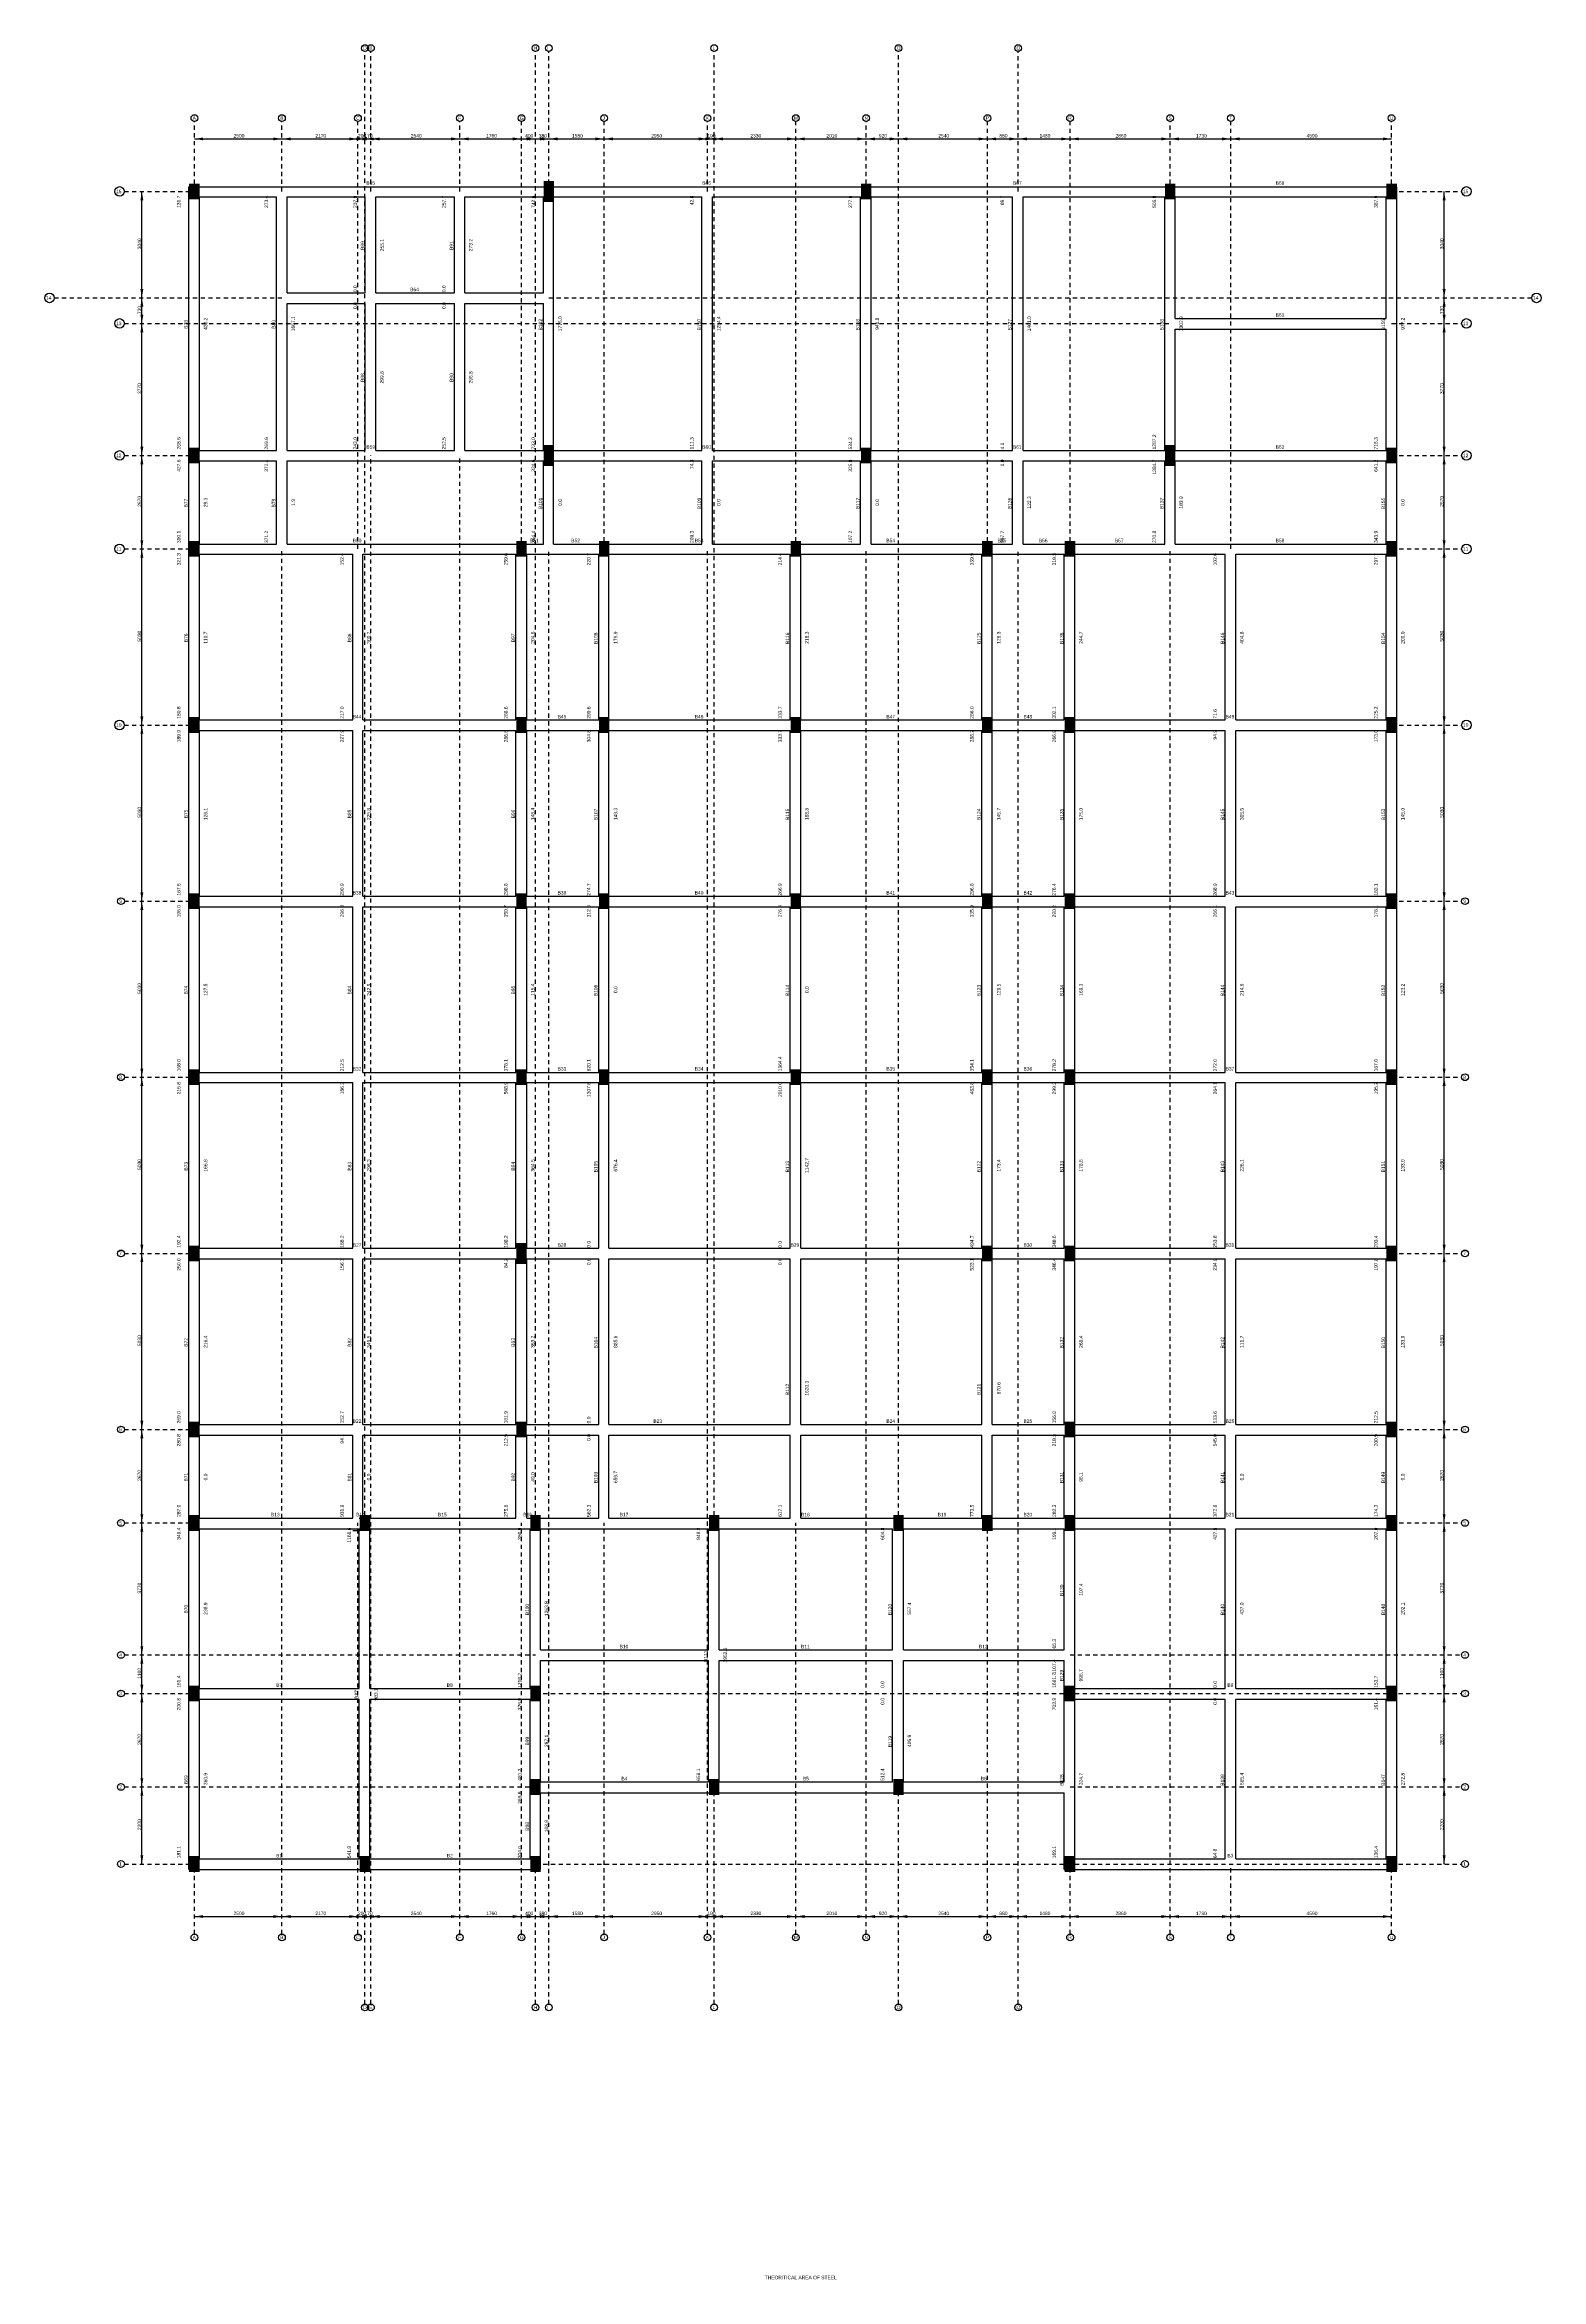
# Model space of a CAD drawing. Extents: x 27.1 to 69.8, y -4.3 to 59.6.
import ezdxf
from ezdxf.enums import TextEntityAlignment as Align

# ---------------------------------------------------------------- set-up
doc = ezdxf.new("R2010")
doc.units = 0
doc.linetypes.add('ACAD_ISO02W100', pattern=[15, 12, -3])
for name, color, linetype in [('Beam_Name', 3, 'CONTINUOUS'), ('CenterLine', 253, 'CONTINUOUS'), ('Columns', 6, 'CONTINUOUS'), ('Grid_Dimension', 7, 'CONTINUOUS'), ('GridName', 7, 'CONTINUOUS'), ('Layout', 2, 'CONTINUOUS'), ('Title', 1, 'CONTINUOUS'), ('XLeftTop_Steel', 4, 'CONTINUOUS'), ('XMidBottom_Steel', 4, 'CONTINUOUS'), ('XRightTop_Steel', 4, 'CONTINUOUS')]:
    doc.layers.add(name, color=color, linetype=linetype)
doc.styles.add('STRUDS_Arial', font='ARIAL.TTF', dxfattribs={"height": 0.04})
doc.styles.add('stylebar', font='ARIAL.TTF', dxfattribs={"height": 0.04})

msp = doc.modelspace()

# ---------------------------------------------------------------- linework, layer by layer
at = {"layer": 'CenterLine', "linetype": 'ACAD_ISO02W100', "ltscale": 0.01}
for p, q in [((36.248, 17.35), (36.248, 59.38)), ((36.418, 55.38), (36.418, 59.38)), ((41.118, 17.35), (41.118, 59.38)), ((41.498, 55.38), (41.498, 59.38)), ((46.218, 17.35), (46.218, 59.38)), ((51.478, 17.35), (51.478, 59.38)), ((54.898, 55.38), (54.898, 59.38)), ((31.378, 55.38), (31.378, 57.38)), ((33.878, 55.38), (33.878, 57.38)), ((36.048, 45.17), (36.048, 57.38)), ((38.958, 55.38), (38.958, 57.38)), ((40.718, 45.17), (40.718, 57.38)), ((43.078, 45.17), (43.078, 57.38)), ((46.028, 55.38), (46.028, 57.38)), ((48.548, 45.17), (48.548, 57.38)), ((50.558, 55.38), (50.558, 57.38)), ((54.018, 45.17), (54.018, 57.38)), ((56.378, 45.17), (56.378, 57.38)), ((59.238, 55.38), (59.238, 57.38)), ((60.968, 45.17), (60.968, 57.38)), ((65.558, 55.38), (65.558, 57.38)), ((29.378, 55.38), (31.378, 55.38)), ((65.558, 55.38), (67.558, 55.38)), ((27.378, 52.34), (33.878, 52.34)), ((41.498, 52.34), (69.558, 52.34)), ((29.378, 51.61), (59.238, 51.61)), ((65.558, 51.61), (67.558, 51.61)), ((29.378, 47.84), (31.378, 47.84)), ((36.418, 3.61), (36.418, 47.84)), ((38.958, 5.61), (38.958, 47.84)), ((65.558, 47.84), (67.558, 47.84)), ((29.378, 45.17), (31.378, 45.17)), ((33.878, 5.61), (33.878, 45.17)), ((41.498, 3.61), (41.498, 45.17)), ((46.028, 5.61), (46.028, 45.17)), ((50.558, 5.61), (50.558, 45.17)), ((54.898, 3.61), (54.898, 45.17)), ((59.238, 5.61), (59.238, 45.17)), ((65.558, 45.17), (67.558, 45.17)), ((29.378, 40.14), (31.378, 40.14)), ((65.558, 40.14), (67.558, 40.14)), ((29.378, 35.11), (31.378, 35.11)), ((65.558, 35.11), (67.558, 35.11)), ((29.378, 30.08), (31.378, 30.08)), ((65.558, 30.08), (67.558, 30.08)), ((29.378, 25.05), (31.378, 25.05)), ((65.558, 25.05), (67.558, 25.05)), ((29.378, 20.02), (31.378, 20.02)), ((65.558, 20.02), (67.558, 20.02)), ((29.378, 17.35), (31.378, 17.35)), ((36.048, 5.61), (36.048, 17.35)), ((40.718, 5.61), (40.718, 17.35)), ((43.078, 5.61), (43.078, 17.35)), ((48.548, 5.61), (48.548, 17.35)), ((54.018, 5.61), (54.018, 17.35)), ((65.558, 17.35), (67.558, 17.35)), ((29.378, 13.58), (41.118, 13.58)), ((56.378, 13.58), (67.558, 13.58)), ((29.378, 12.48), (31.378, 12.48)), ((41.118, 12.48), (67.558, 12.48)), ((29.378, 9.81), (41.118, 9.81)), ((46.218, 3.61), (46.218, 9.81)), ((51.478, 3.61), (51.478, 9.81)), ((56.378, 9.81), (67.558, 9.81)), ((29.378, 7.61), (31.378, 7.61)), ((31.378, 5.61), (31.378, 7.61)), ((36.248, 3.61), (36.248, 7.61)), ((41.118, 7.61), (67.558, 7.61)), ((41.118, 3.61), (41.118, 7.61)), ((56.378, 5.61), (56.378, 7.61)), ((60.968, 5.61), (60.968, 7.61)), ((65.558, 5.61), (65.558, 7.61))]:
    msp.add_line(p, q, dxfattribs=at)
at = {"layer": 'Columns'}
for points in [[(31.228, 55.155), (31.228, 55.605), (31.528, 55.155), (31.528, 55.605)], [(41.348, 55.08), (41.348, 55.68), (41.648, 55.08), (41.648, 55.68)], [(50.408, 55.155), (50.408, 55.605), (50.708, 55.155), (50.708, 55.605)], [(59.088, 55.155), (59.088, 55.605), (59.388, 55.155), (59.388, 55.605)], [(65.408, 55.155), (65.408, 55.605), (65.708, 55.155), (65.708, 55.605)], [(31.228, 47.615), (31.228, 48.065), (31.528, 47.615), (31.528, 48.065)], [(41.348, 47.54), (41.348, 48.14), (41.648, 47.54), (41.648, 48.14)], [(50.408, 47.615), (50.408, 48.065), (50.708, 47.615), (50.708, 48.065)], [(59.088, 47.54), (59.088, 48.14), (59.388, 47.54), (59.388, 48.14)], [(65.408, 47.615), (65.408, 48.065), (65.708, 47.615), (65.708, 48.065)], [(31.228, 44.945), (31.228, 45.395), (31.528, 44.945), (31.528, 45.395)], [(40.568, 44.945), (40.568, 45.395), (40.868, 44.945), (40.868, 45.395)], [(42.928, 44.945), (42.928, 45.395), (43.228, 44.945), (43.228, 45.395)], [(48.398, 44.945), (48.398, 45.395), (48.698, 44.945), (48.698, 45.395)], [(53.868, 44.945), (53.868, 45.395), (54.168, 44.945), (54.168, 45.395)], [(56.228, 44.945), (56.228, 45.395), (56.528, 44.945), (56.528, 45.395)], [(65.408, 44.945), (65.408, 45.395), (65.708, 44.945), (65.708, 45.395)], [(31.228, 39.915), (31.228, 40.365), (31.528, 39.915), (31.528, 40.365)], [(40.568, 39.915), (40.568, 40.365), (40.868, 39.915), (40.868, 40.365)], [(42.928, 39.915), (42.928, 40.365), (43.228, 39.915), (43.228, 40.365)], [(48.398, 39.915), (48.398, 40.365), (48.698, 39.915), (48.698, 40.365)], [(53.868, 39.915), (53.868, 40.365), (54.168, 39.915), (54.168, 40.365)], [(56.228, 39.915), (56.228, 40.365), (56.528, 39.915), (56.528, 40.365)], [(65.408, 39.915), (65.408, 40.365), (65.708, 39.915), (65.708, 40.365)], [(31.228, 34.885), (31.228, 35.335), (31.528, 34.885), (31.528, 35.335)], [(40.568, 34.885), (40.568, 35.335), (40.868, 34.885), (40.868, 35.335)], [(42.928, 34.885), (42.928, 35.335), (43.228, 34.885), (43.228, 35.335)], [(48.398, 34.885), (48.398, 35.335), (48.698, 34.885), (48.698, 35.335)], [(53.868, 34.885), (53.868, 35.335), (54.168, 34.885), (54.168, 35.335)], [(56.228, 34.885), (56.228, 35.335), (56.528, 34.885), (56.528, 35.335)], [(65.408, 34.885), (65.408, 35.335), (65.708, 34.885), (65.708, 35.335)], [(31.228, 29.855), (31.228, 30.305), (31.528, 29.855), (31.528, 30.305)], [(40.568, 29.855), (40.568, 30.305), (40.868, 29.855), (40.868, 30.305)], [(42.928, 29.855), (42.928, 30.305), (43.228, 29.855), (43.228, 30.305)], [(48.398, 29.855), (48.398, 30.305), (48.698, 29.855), (48.698, 30.305)], [(53.868, 29.855), (53.868, 30.305), (54.168, 29.855), (54.168, 30.305)], [(56.228, 29.855), (56.228, 30.305), (56.528, 29.855), (56.528, 30.305)], [(65.408, 29.855), (65.408, 30.305), (65.708, 29.855), (65.708, 30.305)], [(31.228, 24.825), (31.228, 25.275), (31.528, 24.825), (31.528, 25.275)], [(40.568, 24.75), (40.568, 25.35), (40.868, 24.75), (40.868, 25.35)], [(53.868, 24.825), (53.868, 25.275), (54.168, 24.825), (54.168, 25.275)], [(56.228, 24.825), (56.228, 25.275), (56.528, 24.825), (56.528, 25.275)], [(65.408, 24.825), (65.408, 25.275), (65.708, 24.825), (65.708, 25.275)], [(31.228, 19.795), (31.228, 20.245), (31.528, 19.795), (31.528, 20.245)], [(40.568, 19.795), (40.568, 20.245), (40.868, 19.795), (40.868, 20.245)], [(56.228, 19.795), (56.228, 20.245), (56.528, 19.795), (56.528, 20.245)], [(65.408, 19.795), (65.408, 20.245), (65.708, 19.795), (65.708, 20.245)], [(31.228, 17.125), (31.228, 17.575), (31.528, 17.125), (31.528, 17.575)], [(36.098, 17.125), (36.098, 17.575), (36.398, 17.125), (36.398, 17.575)], [(40.968, 17.125), (40.968, 17.575), (41.268, 17.125), (41.268, 17.575)], [(46.068, 17.125), (46.068, 17.575), (46.368, 17.125), (46.368, 17.575)], [(51.328, 17.125), (51.328, 17.575), (51.628, 17.125), (51.628, 17.575)], [(53.868, 17.125), (53.868, 17.575), (54.168, 17.125), (54.168, 17.575)], [(56.228, 17.125), (56.228, 17.575), (56.528, 17.125), (56.528, 17.575)], [(65.408, 17.125), (65.408, 17.575), (65.708, 17.125), (65.708, 17.575)], [(31.228, 12.255), (31.228, 12.705), (31.528, 12.255), (31.528, 12.705)], [(40.968, 12.255), (40.968, 12.705), (41.268, 12.255), (41.268, 12.705)], [(56.228, 12.255), (56.228, 12.705), (56.528, 12.255), (56.528, 12.705)], [(65.408, 12.255), (65.408, 12.705), (65.708, 12.255), (65.708, 12.705)], [(40.968, 9.585), (40.968, 10.035), (41.268, 9.585), (41.268, 10.035)], [(46.068, 9.585), (46.068, 10.035), (46.368, 9.585), (46.368, 10.035)], [(51.328, 9.585), (51.328, 10.035), (51.628, 9.585), (51.628, 10.035)], [(31.228, 7.385), (31.228, 7.835), (31.528, 7.385), (31.528, 7.835)], [(36.098, 7.385), (36.098, 7.835), (36.398, 7.385), (36.398, 7.835)], [(40.968, 7.385), (40.968, 7.835), (41.268, 7.385), (41.268, 7.835)], [(56.228, 7.385), (56.228, 7.835), (56.528, 7.385), (56.528, 7.835)], [(65.408, 7.385), (65.408, 7.835), (65.708, 7.385), (65.708, 7.835)]]:
    msp.add_solid(points, dxfattribs=at)
at = {"layer": 'Grid_Dimension'}
for p, q in [((31.378, 56.88), (33.878, 56.88)), ((33.878, 56.88), (36.048, 56.88)), ((36.048, 56.88), (36.248, 56.88)), ((36.248, 56.88), (36.418, 56.88)), ((36.418, 56.88), (38.958, 56.88)), ((38.958, 56.88), (40.718, 56.88)), ((40.718, 56.88), (41.118, 56.88)), ((41.118, 56.88), (41.498, 56.88)), ((41.498, 56.88), (43.078, 56.88)), ((43.078, 56.88), (46.028, 56.88)), ((46.028, 56.88), (46.218, 56.88)), ((46.218, 56.88), (48.548, 56.88)), ((48.548, 56.88), (50.558, 56.88)), ((50.558, 56.88), (51.478, 56.88)), ((51.478, 56.88), (54.018, 56.88)), ((54.018, 56.88), (54.898, 56.88)), ((54.898, 56.88), (56.378, 56.88)), ((56.378, 56.88), (59.238, 56.88)), ((59.238, 56.88), (60.968, 56.88)), ((60.968, 56.88), (65.558, 56.88)), ((29.878, 52.34), (29.878, 55.38)), ((67.058, 52.34), (67.058, 55.38)), ((29.878, 51.61), (29.878, 52.34)), ((67.058, 51.61), (67.058, 52.34)), ((29.878, 47.84), (29.878, 51.61)), ((67.058, 47.84), (67.058, 51.61)), ((29.878, 45.17), (29.878, 47.84)), ((67.058, 45.17), (67.058, 47.84)), ((29.878, 40.14), (29.878, 45.17)), ((67.058, 40.14), (67.058, 45.17)), ((29.878, 35.11), (29.878, 40.14)), ((67.058, 35.11), (67.058, 40.14)), ((29.878, 30.08), (29.878, 35.11)), ((67.058, 30.08), (67.058, 35.11)), ((29.878, 25.05), (29.878, 30.08)), ((67.058, 25.05), (67.058, 30.08)), ((29.878, 20.02), (29.878, 25.05)), ((67.058, 20.02), (67.058, 25.05)), ((29.878, 17.35), (29.878, 20.02)), ((67.058, 17.35), (67.058, 20.02)), ((29.878, 13.58), (29.878, 17.35)), ((67.058, 13.58), (67.058, 17.35)), ((29.878, 12.48), (29.878, 13.58)), ((67.058, 12.48), (67.058, 13.58)), ((29.878, 9.81), (29.878, 12.48)), ((67.058, 9.81), (67.058, 12.48)), ((29.878, 7.61), (29.878, 9.81)), ((67.058, 7.61), (67.058, 9.81)), ((31.378, 6.11), (33.878, 6.11)), ((33.878, 6.11), (36.048, 6.11)), ((36.048, 6.11), (36.248, 6.11)), ((36.248, 6.11), (36.418, 6.11)), ((36.418, 6.11), (38.958, 6.11)), ((38.958, 6.11), (40.718, 6.11)), ((40.718, 6.11), (41.118, 6.11)), ((41.118, 6.11), (41.498, 6.11)), ((41.498, 6.11), (43.078, 6.11)), ((43.078, 6.11), (46.028, 6.11)), ((46.028, 6.11), (46.218, 6.11)), ((46.218, 6.11), (48.548, 6.11)), ((48.548, 6.11), (50.558, 6.11)), ((50.558, 6.11), (51.478, 6.11)), ((51.478, 6.11), (54.018, 6.11)), ((54.018, 6.11), (54.898, 6.11)), ((54.898, 6.11), (56.378, 6.11)), ((56.378, 6.11), (59.238, 6.11)), ((59.238, 6.11), (60.968, 6.11)), ((60.968, 6.11), (65.558, 6.11))]:
    msp.add_line(p, q, dxfattribs=at)
for points in [[(31.378, 56.88), (31.628, 56.9216), (31.378, 56.88), (31.628, 56.8384)], [(33.878, 56.88), (33.628, 56.9216), (33.878, 56.88), (33.628, 56.8384)], [(33.878, 56.88), (34.128, 56.9216), (33.878, 56.88), (34.128, 56.8384)], [(36.048, 56.88), (35.798, 56.9216), (36.048, 56.88), (35.798, 56.8384)], [(36.248, 56.88), (35.998, 56.9216), (36.248, 56.88), (35.998, 56.8384)], [(36.048, 56.88), (36.298, 56.9216), (36.048, 56.88), (36.298, 56.8384)], [(36.418, 56.88), (36.168, 56.9216), (36.418, 56.88), (36.168, 56.8384)], [(36.248, 56.88), (36.498, 56.9216), (36.248, 56.88), (36.498, 56.8384)], [(36.418, 56.88), (36.668, 56.9216), (36.418, 56.88), (36.668, 56.8384)], [(38.958, 56.88), (38.708, 56.9216), (38.958, 56.88), (38.708, 56.8384)], [(38.958, 56.88), (39.208, 56.9216), (38.958, 56.88), (39.208, 56.8384)], [(40.718, 56.88), (40.468, 56.9216), (40.718, 56.88), (40.468, 56.8384)], [(40.718, 56.88), (40.968, 56.9216), (40.718, 56.88), (40.968, 56.8384)], [(41.118, 56.88), (40.868, 56.9216), (41.118, 56.88), (40.868, 56.8384)], [(41.118, 56.88), (41.368, 56.9216), (41.118, 56.88), (41.368, 56.8384)], [(41.498, 56.88), (41.248, 56.9216), (41.498, 56.88), (41.248, 56.8384)], [(41.498, 56.88), (41.748, 56.9216), (41.498, 56.88), (41.748, 56.8384)], [(43.078, 56.88), (42.828, 56.9216), (43.078, 56.88), (42.828, 56.8384)], [(43.078, 56.88), (43.328, 56.9216), (43.078, 56.88), (43.328, 56.8384)], [(46.028, 56.88), (45.778, 56.9216), (46.028, 56.88), (45.778, 56.8384)], [(46.218, 56.88), (45.968, 56.9216), (46.218, 56.88), (45.968, 56.8384)], [(46.028, 56.88), (46.278, 56.9216), (46.028, 56.88), (46.278, 56.8384)], [(46.218, 56.88), (46.468, 56.9216), (46.218, 56.88), (46.468, 56.8384)], [(48.548, 56.88), (48.298, 56.9216), (48.548, 56.88), (48.298, 56.8384)], [(48.548, 56.88), (48.798, 56.9216), (48.548, 56.88), (48.798, 56.8384)], [(50.558, 56.88), (50.308, 56.9216), (50.558, 56.88), (50.308, 56.8384)], [(50.558, 56.88), (50.808, 56.9216), (50.558, 56.88), (50.808, 56.8384)], [(51.478, 56.88), (51.228, 56.9216), (51.478, 56.88), (51.228, 56.8384)], [(51.478, 56.88), (51.728, 56.9216), (51.478, 56.88), (51.728, 56.8384)], [(54.018, 56.88), (53.768, 56.9216), (54.018, 56.88), (53.768, 56.8384)], [(54.018, 56.88), (54.268, 56.9216), (54.018, 56.88), (54.268, 56.8384)], [(54.898, 56.88), (54.648, 56.9216), (54.898, 56.88), (54.648, 56.8384)], [(54.898, 56.88), (55.148, 56.9216), (54.898, 56.88), (55.148, 56.8384)], [(56.378, 56.88), (56.128, 56.9216), (56.378, 56.88), (56.128, 56.8384)], [(56.378, 56.88), (56.628, 56.9216), (56.378, 56.88), (56.628, 56.8384)], [(59.238, 56.88), (58.988, 56.9216), (59.238, 56.88), (58.988, 56.8384)], [(59.238, 56.88), (59.488, 56.9216), (59.238, 56.88), (59.488, 56.8384)], [(60.968, 56.88), (60.718, 56.9216), (60.968, 56.88), (60.718, 56.8384)], [(60.968, 56.88), (61.218, 56.9216), (60.968, 56.88), (61.218, 56.8384)], [(65.558, 56.88), (65.308, 56.9216), (65.558, 56.88), (65.308, 56.8384)], [(29.878, 55.38), (29.8364, 55.13), (29.878, 55.38), (29.9196, 55.13)], [(67.058, 55.38), (67.0164, 55.13), (67.058, 55.38), (67.0996, 55.13)], [(29.878, 52.34), (29.8364, 52.59), (29.878, 52.34), (29.9196, 52.59)], [(29.878, 52.34), (29.8364, 52.09), (29.878, 52.34), (29.9196, 52.09)], [(67.058, 52.34), (67.0164, 52.59), (67.058, 52.34), (67.0996, 52.59)], [(67.058, 52.34), (67.0164, 52.09), (67.058, 52.34), (67.0996, 52.09)], [(29.878, 51.61), (29.8364, 51.86), (29.878, 51.61), (29.9196, 51.86)], [(67.058, 51.61), (67.0164, 51.86), (67.058, 51.61), (67.0996, 51.86)], [(29.878, 51.61), (29.8364, 51.36), (29.878, 51.61), (29.9196, 51.36)], [(67.058, 51.61), (67.0164, 51.36), (67.058, 51.61), (67.0996, 51.36)], [(29.878, 47.84), (29.8364, 48.09), (29.878, 47.84), (29.9196, 48.09)], [(67.058, 47.84), (67.0164, 48.09), (67.058, 47.84), (67.0996, 48.09)], [(29.878, 47.84), (29.8364, 47.59), (29.878, 47.84), (29.9196, 47.59)], [(67.058, 47.84), (67.0164, 47.59), (67.058, 47.84), (67.0996, 47.59)], [(29.878, 45.17), (29.8364, 45.42), (29.878, 45.17), (29.9196, 45.42)], [(67.058, 45.17), (67.0164, 45.42), (67.058, 45.17), (67.0996, 45.42)], [(29.878, 45.17), (29.8364, 44.92), (29.878, 45.17), (29.9196, 44.92)], [(67.058, 45.17), (67.0164, 44.92), (67.058, 45.17), (67.0996, 44.92)], [(29.878, 40.14), (29.8364, 40.39), (29.878, 40.14), (29.9196, 40.39)], [(67.058, 40.14), (67.0164, 40.39), (67.058, 40.14), (67.0996, 40.39)], [(29.878, 40.14), (29.8364, 39.89), (29.878, 40.14), (29.9196, 39.89)], [(67.058, 40.14), (67.0164, 39.89), (67.058, 40.14), (67.0996, 39.89)], [(29.878, 35.11), (29.8364, 35.36), (29.878, 35.11), (29.9196, 35.36)], [(29.878, 35.11), (29.8364, 34.86), (29.878, 35.11), (29.9196, 34.86)], [(67.058, 35.11), (67.0164, 35.36), (67.058, 35.11), (67.0996, 35.36)], [(67.058, 35.11), (67.0164, 34.86), (67.058, 35.11), (67.0996, 34.86)], [(29.878, 30.08), (29.8364, 30.33), (29.878, 30.08), (29.9196, 30.33)], [(29.878, 30.08), (29.8364, 29.83), (29.878, 30.08), (29.9196, 29.83)], [(67.058, 30.08), (67.0164, 30.33), (67.058, 30.08), (67.0996, 30.33)], [(67.058, 30.08), (67.0164, 29.83), (67.058, 30.08), (67.0996, 29.83)], [(29.878, 25.05), (29.8364, 25.3), (29.878, 25.05), (29.9196, 25.3)], [(29.878, 25.05), (29.8364, 24.8), (29.878, 25.05), (29.9196, 24.8)], [(67.058, 25.05), (67.0164, 25.3), (67.058, 25.05), (67.0996, 25.3)], [(67.058, 25.05), (67.0164, 24.8), (67.058, 25.05), (67.0996, 24.8)], [(29.878, 20.02), (29.8364, 20.27), (29.878, 20.02), (29.9196, 20.27)], [(29.878, 20.02), (29.8364, 19.77), (29.878, 20.02), (29.9196, 19.77)], [(67.058, 20.02), (67.0164, 20.27), (67.058, 20.02), (67.0996, 20.27)], [(67.058, 20.02), (67.0164, 19.77), (67.058, 20.02), (67.0996, 19.77)], [(29.878, 17.35), (29.8364, 17.6), (29.878, 17.35), (29.9196, 17.6)], [(29.878, 17.35), (29.8364, 17.1), (29.878, 17.35), (29.9196, 17.1)], [(67.058, 17.35), (67.0164, 17.6), (67.058, 17.35), (67.0996, 17.6)], [(67.058, 17.35), (67.0164, 17.1), (67.058, 17.35), (67.0996, 17.1)], [(29.878, 13.58), (29.8364, 13.83), (29.878, 13.58), (29.9196, 13.83)], [(29.878, 13.58), (29.8364, 13.33), (29.878, 13.58), (29.9196, 13.33)], [(67.058, 13.58), (67.0164, 13.83), (67.058, 13.58), (67.0996, 13.83)], [(67.058, 13.58), (67.0164, 13.33), (67.058, 13.58), (67.0996, 13.33)], [(29.878, 12.48), (29.8364, 12.73), (29.878, 12.48), (29.9196, 12.73)], [(29.878, 12.48), (29.8364, 12.23), (29.878, 12.48), (29.9196, 12.23)], [(67.058, 12.48), (67.0164, 12.73), (67.058, 12.48), (67.0996, 12.73)], [(67.058, 12.48), (67.0164, 12.23), (67.058, 12.48), (67.0996, 12.23)], [(29.878, 9.81), (29.8364, 10.06), (29.878, 9.81), (29.9196, 10.06)], [(29.878, 9.81), (29.8364, 9.56), (29.878, 9.81), (29.9196, 9.56)], [(67.058, 9.81), (67.0164, 10.06), (67.058, 9.81), (67.0996, 10.06)], [(67.058, 9.81), (67.0164, 9.56), (67.058, 9.81), (67.0996, 9.56)], [(29.878, 7.61), (29.8364, 7.86), (29.878, 7.61), (29.9196, 7.86)], [(67.058, 7.61), (67.0164, 7.86), (67.058, 7.61), (67.0996, 7.86)], [(31.378, 6.11), (31.628, 6.1516), (31.378, 6.11), (31.628, 6.0684)], [(33.878, 6.11), (33.628, 6.1516), (33.878, 6.11), (33.628, 6.0684)], [(33.878, 6.11), (34.128, 6.1516), (33.878, 6.11), (34.128, 6.0684)], [(36.048, 6.11), (35.798, 6.1516), (36.048, 6.11), (35.798, 6.0684)], [(36.248, 6.11), (35.998, 6.1516), (36.248, 6.11), (35.998, 6.0684)], [(36.048, 6.11), (36.298, 6.1516), (36.048, 6.11), (36.298, 6.0684)], [(36.418, 6.11), (36.168, 6.1516), (36.418, 6.11), (36.168, 6.0684)], [(36.248, 6.11), (36.498, 6.1516), (36.248, 6.11), (36.498, 6.0684)], [(36.418, 6.11), (36.668, 6.1516), (36.418, 6.11), (36.668, 6.0684)], [(38.958, 6.11), (38.708, 6.1516), (38.958, 6.11), (38.708, 6.0684)], [(38.958, 6.11), (39.208, 6.1516), (38.958, 6.11), (39.208, 6.0684)], [(40.718, 6.11), (40.468, 6.1516), (40.718, 6.11), (40.468, 6.0684)], [(40.718, 6.11), (40.968, 6.1516), (40.718, 6.11), (40.968, 6.0684)], [(41.118, 6.11), (40.868, 6.1516), (41.118, 6.11), (40.868, 6.0684)], [(41.118, 6.11), (41.368, 6.1516), (41.118, 6.11), (41.368, 6.0684)], [(41.498, 6.11), (41.248, 6.1516), (41.498, 6.11), (41.248, 6.0684)], [(41.498, 6.11), (41.748, 6.1516), (41.498, 6.11), (41.748, 6.0684)], [(43.078, 6.11), (42.828, 6.1516), (43.078, 6.11), (42.828, 6.0684)], [(43.078, 6.11), (43.328, 6.1516), (43.078, 6.11), (43.328, 6.0684)], [(46.028, 6.11), (45.778, 6.1516), (46.028, 6.11), (45.778, 6.0684)], [(46.218, 6.11), (45.968, 6.1516), (46.218, 6.11), (45.968, 6.0684)], [(46.028, 6.11), (46.278, 6.1516), (46.028, 6.11), (46.278, 6.0684)], [(46.218, 6.11), (46.468, 6.1516), (46.218, 6.11), (46.468, 6.0684)], [(48.548, 6.11), (48.298, 6.1516), (48.548, 6.11), (48.298, 6.0684)], [(48.548, 6.11), (48.798, 6.1516), (48.548, 6.11), (48.798, 6.0684)], [(50.558, 6.11), (50.308, 6.1516), (50.558, 6.11), (50.308, 6.0684)], [(50.558, 6.11), (50.808, 6.1516), (50.558, 6.11), (50.808, 6.0684)], [(51.478, 6.11), (51.228, 6.1516), (51.478, 6.11), (51.228, 6.0684)], [(51.478, 6.11), (51.728, 6.1516), (51.478, 6.11), (51.728, 6.0684)], [(54.018, 6.11), (53.768, 6.1516), (54.018, 6.11), (53.768, 6.0684)], [(54.018, 6.11), (54.268, 6.1516), (54.018, 6.11), (54.268, 6.0684)], [(54.898, 6.11), (54.648, 6.1516), (54.898, 6.11), (54.648, 6.0684)], [(54.898, 6.11), (55.148, 6.1516), (54.898, 6.11), (55.148, 6.0684)], [(56.378, 6.11), (56.128, 6.1516), (56.378, 6.11), (56.128, 6.0684)], [(56.378, 6.11), (56.628, 6.1516), (56.378, 6.11), (56.628, 6.0684)], [(59.238, 6.11), (58.988, 6.1516), (59.238, 6.11), (58.988, 6.0684)], [(59.238, 6.11), (59.488, 6.1516), (59.238, 6.11), (59.488, 6.0684)], [(60.968, 6.11), (60.718, 6.1516), (60.968, 6.11), (60.718, 6.0684)], [(60.968, 6.11), (61.218, 6.1516), (60.968, 6.11), (61.218, 6.0684)], [(65.558, 6.11), (65.308, 6.1516), (65.558, 6.11), (65.308, 6.0684)]]:
    msp.add_solid(points, dxfattribs=at)
at = {"layer": 'GridName'}
for centre, radius in [((36.248, 59.4757), 0.0957), ((36.418, 59.4757), 0.0957), ((41.118, 59.4757), 0.0957), ((41.498, 59.4757), 0.0957), ((46.218, 59.4757), 0.0957), ((51.478, 59.4757), 0.0957), ((54.898, 59.4757), 0.0957), ((31.378, 57.4757), 0.0957), ((33.878, 57.4757), 0.0957), ((36.048, 57.4757), 0.0957), ((38.958, 57.4757), 0.0957), ((40.718, 57.4757), 0.0957), ((43.078, 57.4757), 0.0957), ((46.028, 57.4757), 0.0957), ((48.548, 57.4757), 0.0957), ((50.558, 57.4757), 0.0957), ((54.018, 57.4757), 0.0957), ((56.378, 57.4757), 0.0957), ((59.238, 57.4757), 0.0957), ((60.968, 57.4757), 0.0957), ((65.558, 57.4757), 0.0957), ((29.2412, 55.38), 0.1368), ((67.6948, 55.38), 0.1368), ((27.2412, 52.34), 0.1368), ((69.6948, 52.34), 0.1368), ((29.2412, 51.61), 0.1368), ((67.6948, 51.61), 0.1368), ((29.2412, 47.84), 0.1368), ((67.6948, 47.84), 0.1368), ((29.2412, 45.17), 0.1368), ((67.6948, 45.17), 0.1368), ((29.2412, 40.14), 0.1368), ((67.6948, 40.14), 0.1368), ((29.2823, 35.11), 0.0957), ((67.6537, 35.11), 0.0957), ((29.2823, 30.08), 0.0957), ((67.6537, 30.08), 0.0957), ((29.2823, 25.05), 0.0957), ((67.6537, 25.05), 0.0957), ((29.2823, 20.02), 0.0957), ((67.6537, 20.02), 0.0957), ((29.2823, 17.35), 0.0957), ((67.6537, 17.35), 0.0957), ((29.2823, 13.58), 0.0957), ((67.6537, 13.58), 0.0957), ((29.2823, 12.48), 0.0957), ((67.6537, 12.48), 0.0957), ((29.2823, 9.81), 0.0957), ((67.6537, 9.81), 0.0957), ((29.2823, 7.61), 0.0957), ((67.6537, 7.61), 0.0957), ((31.378, 5.5143), 0.0957), ((33.878, 5.5143), 0.0957), ((36.048, 5.5143), 0.0957), ((38.958, 5.5143), 0.0957), ((40.718, 5.5143), 0.0957), ((43.078, 5.5143), 0.0957), ((46.028, 5.5143), 0.0957), ((48.548, 5.5143), 0.0957), ((50.558, 5.5143), 0.0957), ((54.018, 5.5143), 0.0957), ((56.378, 5.5143), 0.0957), ((59.238, 5.5143), 0.0957), ((60.968, 5.5143), 0.0957), ((65.558, 5.5143), 0.0957), ((36.248, 3.5143), 0.0957), ((36.418, 3.5143), 0.0957), ((41.118, 3.5143), 0.0957), ((41.498, 3.5143), 0.0957), ((46.218, 3.5143), 0.0957), ((51.478, 3.5143), 0.0957), ((54.898, 3.5143), 0.0957)]:
    msp.add_circle(centre, radius, dxfattribs=at)
at = {"layer": 'Layout'}
for p, q in [((31.2193, 55.5142), (34.0265, 55.5142)), ((31.2193, 47.6881), (31.2193, 55.5142)), ((31.5255, 55.225), (33.7202, 55.225)), ((31.5255, 47.9773), (31.5255, 55.225)), ((33.7202, 55.5142), (36.5614, 55.5142)), ((33.7202, 52.1796), (33.7202, 55.225)), ((34.0265, 52.4858), (34.0265, 55.225)), ((34.0265, 55.225), (36.2552, 55.225)), ((36.2552, 55.5142), (39.0964, 55.5142)), ((36.2552, 52.4858), (36.2552, 55.225)), ((36.5614, 52.4858), (36.5614, 55.225)), ((36.5614, 55.225), (38.8072, 55.225)), ((38.8072, 55.5142), (41.6314, 55.5142)), ((38.8072, 52.4858), (38.8072, 55.225)), ((39.0964, 52.4858), (39.0964, 55.225)), ((39.0964, 55.225), (41.3422, 55.225)), ((41.3422, 55.5142), (46.1739, 55.5142)), ((41.3422, 52.4858), (41.3422, 55.225)), ((41.6314, 52.1796), (41.6314, 55.225)), ((41.6314, 55.225), (45.8677, 55.225)), ((45.8677, 55.5142), (50.6994, 55.5142)), ((45.8677, 47.9773), (45.8677, 55.225)), ((46.1739, 47.9773), (46.1739, 55.225)), ((46.1739, 55.225), (50.3932, 55.225)), ((50.3932, 55.5142), (55.0378, 55.5142)), ((50.3932, 47.9773), (50.3932, 55.225)), ((50.6994, 47.9773), (50.6994, 55.225)), ((50.6994, 55.225), (54.7316, 55.225)), ((54.7316, 55.5142), (59.3762, 55.5142)), ((54.7316, 47.9773), (54.7316, 55.225)), ((55.0378, 47.9773), (55.0378, 55.225)), ((55.0378, 55.225), (59.087, 55.225)), ((59.087, 55.5142), (65.7051, 55.5142)), ((59.087, 51.448), (59.087, 55.225)), ((59.3762, 51.7543), (59.3762, 55.225)), ((59.3762, 55.225), (65.3989, 55.225)), ((65.3989, 51.7543), (65.3989, 55.225)), ((65.7051, 51.448), (65.7051, 55.5142)), ((33.7202, 47.9773), (33.7202, 52.4858)), ((34.0265, 52.4858), (36.2552, 52.4858)), ((36.5614, 52.4858), (38.8072, 52.4858)), ((39.0964, 52.4858), (41.3422, 52.4858)), ((41.6314, 47.9773), (41.6314, 52.4858)), ((34.0265, 47.9773), (34.0265, 52.1796)), ((34.0265, 52.1796), (36.2552, 52.1796)), ((36.2552, 47.9773), (36.2552, 52.1796)), ((36.5614, 47.9773), (36.5614, 52.1796)), ((36.5614, 52.1796), (38.8072, 52.1796)), ((38.8072, 47.9773), (38.8072, 52.1796)), ((39.0964, 52.1796), (41.3422, 52.1796)), ((39.0964, 47.9773), (39.0964, 52.1796)), ((41.3422, 47.9773), (41.3422, 52.1796)), ((59.087, 47.9773), (59.087, 51.7543)), ((59.3762, 51.7543), (65.3989, 51.7543)), ((65.7051, 47.6881), (65.7051, 51.7543)), ((59.3762, 47.9773), (59.3762, 51.448)), ((59.3762, 51.448), (65.3989, 51.448)), ((65.3989, 47.9773), (65.3989, 51.448)), ((31.2193, 45.017), (31.2193, 47.9773)), ((31.5255, 47.9773), (33.7202, 47.9773)), ((34.0265, 47.9773), (36.2552, 47.9773)), ((36.5614, 47.9773), (38.8072, 47.9773)), ((39.0964, 47.9773), (41.3422, 47.9773)), ((41.6314, 47.9773), (45.8677, 47.9773)), ((46.1739, 47.9773), (50.3932, 47.9773)), ((50.6994, 47.9773), (54.7316, 47.9773)), ((55.0378, 47.9773), (59.087, 47.9773)), ((59.3762, 47.9773), (65.3989, 47.9773)), ((65.7051, 45.017), (65.7051, 47.9773)), ((31.5255, 47.6881), (33.7202, 47.6881)), ((31.5255, 45.3062), (31.5255, 47.6881)), ((33.7202, 45.3062), (33.7202, 47.6881)), ((34.0265, 47.6881), (36.5614, 47.6881)), ((34.0265, 45.3062), (34.0265, 47.6881)), ((36.2552, 47.6881), (39.0964, 47.6881)), ((38.8072, 47.6881), (41.3422, 47.6881)), ((41.3422, 45.3062), (41.3422, 47.6881)), ((41.6314, 47.6881), (45.8677, 47.6881)), ((41.6314, 45.3062), (41.6314, 47.6881)), ((45.8677, 45.3062), (45.8677, 47.6881)), ((46.1739, 47.6881), (50.3932, 47.6881)), ((46.1739, 45.3062), (46.1739, 47.6881)), ((50.3932, 45.3062), (50.3932, 47.6881)), ((50.6994, 47.6881), (54.7316, 47.6881)), ((50.6994, 45.3062), (50.6994, 47.6881)), ((54.7316, 45.3062), (54.7316, 47.6881)), ((55.0378, 47.6881), (59.087, 47.6881)), ((55.0378, 45.3062), (55.0378, 47.6881)), ((59.087, 45.3062), (59.087, 47.6881)), ((59.3762, 47.6881), (65.3989, 47.6881)), ((59.3762, 45.3062), (59.3762, 47.6881)), ((65.3989, 45.3062), (65.3989, 47.6881)), ((31.2193, 39.9811), (31.2193, 45.3062)), ((31.5255, 45.3062), (33.7202, 45.3062)), ((31.5255, 45.017), (34.0265, 45.017)), ((31.5255, 40.2873), (31.5255, 45.017)), ((33.7202, 45.017), (35.8979, 45.017)), ((34.0265, 45.3062), (36.1871, 45.3062)), ((35.8979, 45.3062), (40.8658, 45.3062)), ((35.8979, 40.2873), (35.8979, 45.017)), ((36.1871, 45.017), (40.5595, 45.017)), ((36.1871, 40.2873), (36.1871, 45.017)), ((40.5595, 45.3062), (41.3422, 45.3062)), ((40.5595, 40.2873), (40.5595, 45.017)), ((40.8658, 45.017), (41.6314, 45.017)), ((40.8658, 40.2873), (40.8658, 45.017)), ((41.3422, 45.017), (42.9244, 45.017)), ((41.6314, 45.3062), (43.2136, 45.3062)), ((42.9244, 45.3062), (45.8677, 45.3062)), ((42.9244, 40.2873), (42.9244, 45.017)), ((43.2136, 45.017), (46.1739, 45.017)), ((43.2136, 40.2873), (43.2136, 45.017)), ((45.8677, 45.017), (48.3856, 45.017)), ((46.1739, 45.3062), (48.6919, 45.3062)), ((48.3856, 45.3062), (50.3932, 45.3062)), ((48.3856, 40.2873), (48.3856, 45.017)), ((48.6919, 45.017), (50.6994, 45.017)), ((48.6919, 40.2873), (48.6919, 45.017)), ((50.3932, 45.017), (53.8639, 45.017)), ((50.6994, 45.3062), (54.1531, 45.3062)), ((53.8639, 45.3062), (54.7316, 45.3062)), ((53.8639, 40.2873), (53.8639, 45.017)), ((54.1531, 45.017), (55.0378, 45.017)), ((54.1531, 40.2873), (54.1531, 45.017)), ((54.7316, 45.017), (56.2117, 45.017)), ((55.0378, 45.3062), (56.518, 45.3062)), ((56.2117, 45.3062), (59.087, 45.3062)), ((56.2117, 40.2873), (56.2117, 45.017)), ((56.518, 45.017), (59.3762, 45.017)), ((56.518, 40.2873), (56.518, 45.017)), ((59.087, 45.017), (60.8053, 45.017)), ((59.3762, 45.3062), (61.1115, 45.3062)), ((60.8053, 45.3062), (65.3989, 45.3062)), ((60.8053, 40.2873), (60.8053, 45.017)), ((61.1115, 45.017), (65.3989, 45.017)), ((61.1115, 40.2873), (61.1115, 45.017)), ((65.3989, 40.2873), (65.3989, 45.017)), ((65.7051, 39.9811), (65.7051, 45.3062)), ((31.2193, 34.9452), (31.2193, 40.2873)), ((31.5255, 40.2873), (35.8979, 40.2873)), ((36.1871, 40.2873), (40.5595, 40.2873)), ((40.8658, 40.2873), (42.9244, 40.2873)), ((43.2136, 40.2873), (48.3856, 40.2873)), ((48.6919, 40.2873), (53.8639, 40.2873)), ((54.1531, 40.2873), (56.2117, 40.2873)), ((56.518, 40.2873), (60.8053, 40.2873)), ((61.1115, 40.2873), (65.3989, 40.2873)), ((65.7051, 34.9452), (65.7051, 40.2873)), ((31.5255, 39.9811), (35.8979, 39.9811)), ((31.5255, 35.2514), (31.5255, 39.9811)), ((35.8979, 35.2514), (35.8979, 39.9811)), ((36.1871, 39.9811), (40.5595, 39.9811)), ((36.1871, 35.2514), (36.1871, 39.9811)), ((40.5595, 35.2514), (40.5595, 39.9811)), ((40.8658, 39.9811), (42.9244, 39.9811)), ((40.8658, 35.2514), (40.8658, 39.9811)), ((42.9244, 35.2514), (42.9244, 39.9811)), ((43.2136, 39.9811), (48.3856, 39.9811)), ((43.2136, 35.2514), (43.2136, 39.9811)), ((48.3856, 35.2514), (48.3856, 39.9811)), ((48.6919, 39.9811), (53.8639, 39.9811)), ((48.6919, 35.2514), (48.6919, 39.9811)), ((53.8639, 35.2514), (53.8639, 39.9811)), ((54.1531, 39.9811), (56.2117, 39.9811)), ((54.1531, 35.2514), (54.1531, 39.9811)), ((56.2117, 35.2514), (56.2117, 39.9811)), ((56.518, 39.9811), (60.8053, 39.9811)), ((56.518, 35.2514), (56.518, 39.9811)), ((60.8053, 35.2514), (60.8053, 39.9811)), ((61.1115, 39.9811), (65.3989, 39.9811)), ((61.1115, 35.2514), (61.1115, 39.9811)), ((65.3989, 35.2514), (65.3989, 39.9811)), ((31.2193, 29.9263), (31.2193, 35.2514)), ((31.5255, 35.2514), (35.8979, 35.2514)), ((36.1871, 35.2514), (40.5595, 35.2514)), ((40.8658, 35.2514), (42.9244, 35.2514)), ((43.2136, 35.2514), (48.3856, 35.2514)), ((48.6919, 35.2514), (53.8639, 35.2514)), ((54.1531, 35.2514), (56.2117, 35.2514)), ((56.518, 35.2514), (60.8053, 35.2514)), ((61.1115, 35.2514), (65.3989, 35.2514)), ((65.7051, 29.9263), (65.7051, 35.2514)), ((31.5255, 34.9452), (35.8979, 34.9452)), ((31.5255, 30.2155), (31.5255, 34.9452)), ((35.8979, 30.2155), (35.8979, 34.9452)), ((36.1871, 34.9452), (40.5595, 34.9452)), ((36.1871, 30.2155), (36.1871, 34.9452)), ((40.5595, 30.2155), (40.5595, 34.9452)), ((40.8658, 34.9452), (42.9244, 34.9452)), ((40.8658, 30.2155), (40.8658, 34.9452)), ((42.9244, 30.2155), (42.9244, 34.9452)), ((43.2136, 34.9452), (48.3856, 34.9452)), ((43.2136, 30.2155), (43.2136, 34.9452)), ((48.3856, 30.2155), (48.3856, 34.9452)), ((48.6919, 34.9452), (53.8639, 34.9452)), ((48.6919, 30.2155), (48.6919, 34.9452)), ((53.8639, 30.2155), (53.8639, 34.9452)), ((54.1531, 34.9452), (56.2117, 34.9452)), ((54.1531, 30.2155), (54.1531, 34.9452)), ((56.2117, 30.2155), (56.2117, 34.9452)), ((56.518, 34.9452), (60.8053, 34.9452)), ((56.518, 30.2155), (56.518, 34.9452)), ((60.8053, 30.2155), (60.8053, 34.9452)), ((61.1115, 34.9452), (65.3989, 34.9452)), ((61.1115, 30.2155), (61.1115, 34.9452)), ((65.3989, 30.2155), (65.3989, 34.9452)), ((31.2193, 24.8904), (31.2193, 30.2155)), ((31.5255, 30.2155), (35.8979, 30.2155)), ((36.1871, 30.2155), (40.5595, 30.2155)), ((40.8658, 30.2155), (42.9244, 30.2155)), ((43.2136, 30.2155), (48.3856, 30.2155)), ((48.6919, 30.2155), (53.8639, 30.2155)), ((54.1531, 30.2155), (56.2117, 30.2155)), ((56.518, 30.2155), (60.8053, 30.2155)), ((61.1115, 30.2155), (65.3989, 30.2155)), ((65.7051, 24.8904), (65.7051, 30.2155)), ((31.5255, 29.9263), (35.8979, 29.9263)), ((31.5255, 25.1966), (31.5255, 29.9263)), ((35.8979, 25.1966), (35.8979, 29.9263)), ((36.1871, 29.9263), (40.5595, 29.9263)), ((36.1871, 25.1966), (36.1871, 29.9263)), ((40.5595, 25.1966), (40.5595, 29.9263)), ((40.8658, 29.9263), (42.9244, 29.9263)), ((40.8658, 25.1966), (40.8658, 29.9263)), ((42.9244, 25.1966), (42.9244, 29.9263)), ((43.2136, 29.9263), (48.3856, 29.9263)), ((43.2136, 25.1966), (43.2136, 29.9263)), ((48.3856, 25.1966), (48.3856, 29.9263)), ((48.6919, 29.9263), (53.8639, 29.9263)), ((48.6919, 25.1966), (48.6919, 29.9263)), ((53.8639, 25.1966), (53.8639, 29.9263)), ((54.1531, 29.9263), (56.2117, 29.9263)), ((54.1531, 25.1966), (54.1531, 29.9263)), ((56.2117, 25.1966), (56.2117, 29.9263)), ((56.518, 29.9263), (60.8053, 29.9263)), ((56.518, 25.1966), (56.518, 29.9263)), ((60.8053, 25.1966), (60.8053, 29.9263)), ((61.1115, 29.9263), (65.3989, 29.9263)), ((61.1115, 25.1966), (61.1115, 29.9263)), ((65.3989, 25.1966), (65.3989, 29.9263)), ((31.2193, 19.8544), (31.2193, 25.1966)), ((31.5255, 25.1966), (35.8979, 25.1966)), ((36.1871, 25.1966), (40.5595, 25.1966)), ((40.8658, 25.1966), (42.9244, 25.1966)), ((43.2136, 25.1966), (48.3856, 25.1966)), ((48.6919, 25.1966), (53.8639, 25.1966)), ((54.1531, 25.1966), (56.2117, 25.1966)), ((56.518, 25.1966), (60.8053, 25.1966)), ((61.1115, 25.1966), (65.3989, 25.1966)), ((65.7051, 19.8544), (65.7051, 25.1966)), ((31.5255, 24.8904), (35.8979, 24.8904)), ((31.5255, 20.1607), (31.5255, 24.8904)), ((35.8979, 20.1607), (35.8979, 24.8904)), ((36.1871, 24.8904), (40.5595, 24.8904)), ((36.1871, 20.1607), (36.1871, 24.8904)), ((40.5595, 20.1607), (40.5595, 24.8904)), ((40.8658, 24.8904), (42.9244, 24.8904)), ((40.8658, 20.1607), (40.8658, 24.8904)), ((42.9244, 20.1607), (42.9244, 24.8904)), ((43.2136, 24.8904), (48.3856, 24.8904)), ((43.2136, 20.1607), (43.2136, 24.8904)), ((48.3856, 20.1607), (48.3856, 24.8904)), ((48.6919, 24.8904), (53.8639, 24.8904)), ((48.6919, 20.1607), (48.6919, 24.8904)), ((53.8639, 20.1607), (53.8639, 24.8904)), ((54.1531, 24.8904), (56.2117, 24.8904)), ((54.1531, 20.1607), (54.1531, 24.8904)), ((56.2117, 20.1607), (56.2117, 24.8904)), ((56.518, 24.8904), (60.8053, 24.8904)), ((56.518, 20.1607), (56.518, 24.8904)), ((60.8053, 20.1607), (60.8053, 24.8904)), ((61.1115, 24.8904), (65.3989, 24.8904)), ((61.1115, 20.1607), (61.1115, 24.8904)), ((65.3989, 20.1607), (65.3989, 24.8904)), ((31.2193, 17.1834), (31.2193, 20.1607)), ((31.5255, 20.1607), (35.8979, 20.1607)), ((31.5255, 19.8544), (35.8979, 19.8544)), ((31.5255, 17.4896), (31.5255, 19.8544)), ((35.8979, 17.4896), (35.8979, 19.8544)), ((36.1871, 20.1607), (40.5595, 20.1607)), ((36.1871, 19.8544), (40.5595, 19.8544)), ((36.1871, 17.4896), (36.1871, 19.8544)), ((40.5595, 17.4896), (40.5595, 19.8544)), ((40.8658, 20.1607), (42.9244, 20.1607)), ((40.8658, 19.8544), (42.9244, 19.8544)), ((40.8658, 17.4896), (40.8658, 19.8544)), ((42.9244, 17.4896), (42.9244, 19.8544)), ((43.2136, 20.1607), (48.3856, 20.1607)), ((43.2136, 19.8544), (48.3856, 19.8544)), ((43.2136, 17.4896), (43.2136, 19.8544)), ((48.3856, 17.4896), (48.3856, 19.8544)), ((48.6919, 20.1607), (53.8639, 20.1607)), ((48.6919, 19.8544), (53.8639, 19.8544)), ((48.6919, 17.4896), (48.6919, 19.8544)), ((53.8639, 17.4896), (53.8639, 19.8544)), ((54.1531, 20.1607), (56.2117, 20.1607)), ((54.1531, 19.8544), (56.2117, 19.8544)), ((54.1531, 17.4896), (54.1531, 19.8544)), ((56.2117, 17.4896), (56.2117, 19.8544)), ((56.518, 20.1607), (60.8053, 20.1607)), ((56.518, 19.8544), (60.8053, 19.8544)), ((56.518, 17.4896), (56.518, 19.8544)), ((60.8053, 17.4896), (60.8053, 19.8544)), ((61.1115, 20.1607), (65.3989, 20.1607)), ((61.1115, 19.8544), (65.3989, 19.8544)), ((61.1115, 17.4896), (61.1115, 19.8544)), ((65.3989, 17.4896), (65.3989, 19.8544)), ((65.7051, 17.1834), (65.7051, 20.1607)), ((31.2193, 12.3176), (31.2193, 17.4896)), ((31.5255, 17.4896), (35.8979, 17.4896)), ((36.0851, 17.4896), (40.5595, 17.4896)), ((36.1871, 17.5577), (36.3913, 17.5577)), ((40.8658, 17.4896), (41.2571, 17.4896)), ((40.9679, 17.4896), (42.9244, 17.4896)), ((43.2136, 17.4896), (46.3611, 17.4896)), ((46.0548, 17.4896), (48.3856, 17.4896)), ((48.6919, 17.4896), (51.6181, 17.4896)), ((51.3119, 17.4896), (53.8639, 17.4896)), ((54.1531, 17.4896), (56.2117, 17.4896)), ((56.518, 17.4896), (60.8053, 17.4896)), ((61.1115, 17.4896), (65.3989, 17.4896)), ((65.7051, 12.3176), (65.7051, 17.4896)), ((31.5255, 17.1834), (36.1871, 17.1834)), ((31.5255, 12.6238), (31.5255, 17.1834)), ((35.8979, 17.1323), (36.0851, 17.1323)), ((36.0851, 12.6238), (36.0851, 17.1834)), ((36.3913, 17.1834), (40.8658, 17.1834)), ((36.3913, 12.6238), (36.3913, 17.1834)), ((40.5595, 17.1834), (40.9679, 17.1834)), ((40.9679, 13.4234), (40.9679, 17.1834)), ((41.2571, 17.1834), (43.2136, 17.1834)), ((41.2571, 13.7297), (41.2571, 17.1834)), ((42.9244, 17.1834), (46.0548, 17.1834)), ((46.0548, 13.7297), (46.0548, 17.1834)), ((46.3611, 17.1834), (48.6919, 17.1834)), ((46.3611, 13.7297), (46.3611, 17.1834)), ((48.3856, 17.1834), (51.3119, 17.1834)), ((51.3119, 13.7297), (51.3119, 17.1834)), ((51.6181, 17.1834), (54.1531, 17.1834)), ((51.6181, 13.7297), (51.6181, 17.1834)), ((53.8639, 17.1834), (56.2117, 17.1834)), ((56.2117, 13.7297), (56.2117, 17.1834)), ((56.518, 17.1834), (60.8053, 17.1834)), ((56.518, 13.4234), (56.518, 17.1834)), ((60.8053, 12.6238), (60.8053, 17.1834)), ((61.1115, 17.1834), (65.3989, 17.1834)), ((61.1115, 12.6238), (61.1115, 17.1834)), ((65.3989, 12.6238), (65.3989, 17.1834)), ((40.9679, 12.6238), (40.9679, 13.7297)), ((41.2571, 13.7297), (46.0548, 13.7297)), ((41.2571, 12.3176), (41.2571, 13.4234)), ((41.2571, 13.4234), (46.0548, 13.4234)), ((46.0548, 9.9527), (46.0548, 13.4234)), ((46.3611, 13.7297), (51.3119, 13.7297)), ((46.3611, 9.9527), (46.3611, 13.4234)), ((46.3611, 13.4234), (51.3119, 13.4234)), ((51.3119, 12.4707), (51.3119, 13.4234)), ((51.6181, 13.7297), (56.2117, 13.7297)), ((51.6181, 12.4707), (51.6181, 13.4234)), ((51.6181, 13.4234), (56.2117, 13.4234)), ((56.2117, 12.3176), (56.2117, 13.4234)), ((56.518, 12.6238), (56.518, 13.7297)), ((31.2193, 7.4518), (31.2193, 12.6238)), ((31.5255, 12.6238), (36.0851, 12.6238)), ((31.5255, 12.3176), (36.0851, 12.3176)), ((31.5255, 7.758), (31.5255, 12.3176)), ((36.0851, 7.758), (36.0851, 12.3176)), ((36.3913, 12.6238), (40.9679, 12.6238)), ((36.3913, 12.3176), (40.9679, 12.3176)), ((36.3913, 7.758), (36.3913, 12.3176)), ((40.9679, 9.6465), (40.9679, 12.3176)), ((41.2571, 9.9527), (41.2571, 12.6238)), ((51.3119, 9.9527), (51.3119, 12.4707)), ((51.6181, 9.9527), (51.6181, 12.4707)), ((56.2117, 9.9527), (56.2117, 12.6238)), ((56.518, 12.6238), (60.8053, 12.6238)), ((56.518, 12.3176), (60.8053, 12.3176)), ((56.518, 9.6465), (56.518, 12.3176)), ((60.8053, 7.758), (60.8053, 12.3176)), ((61.1115, 12.6238), (65.3989, 12.6238)), ((61.1115, 12.3176), (65.3989, 12.3176)), ((61.1115, 7.758), (61.1115, 12.3176)), ((65.3989, 7.758), (65.3989, 12.3176)), ((65.7051, 7.4518), (65.7051, 12.6238)), ((40.9679, 7.758), (40.9679, 9.9527)), ((41.2571, 9.9527), (46.0548, 9.9527)), ((41.2571, 7.4518), (41.2571, 9.6465)), ((41.2571, 9.6465), (46.3611, 9.6465)), ((46.0548, 9.6465), (51.6181, 9.6465)), ((46.3611, 9.9527), (51.3119, 9.9527)), ((51.3119, 9.6465), (56.2117, 9.6465)), ((51.6181, 9.9527), (56.2117, 9.9527)), ((56.2117, 7.4518), (56.2117, 9.6465)), ((56.518, 7.758), (56.518, 9.9527)), ((31.5255, 7.758), (36.0851, 7.758)), ((36.3913, 7.758), (40.9679, 7.758)), ((56.518, 7.758), (60.8053, 7.758)), ((61.1115, 7.758), (65.3989, 7.758)), ((31.2193, 7.4518), (36.3913, 7.4518)), ((36.0851, 7.4518), (41.2571, 7.4518)), ((56.2117, 7.4518), (61.1115, 7.4518)), ((60.8053, 7.4518), (65.7051, 7.4518))]:
    msp.add_line(p, q, dxfattribs=at)

# ---------------------------------------------------------------- texts
at = {"layer": 'Beam_Name', "style": 'STRUDS_Arial'}
for s, p in [('B65', (36.288, 55.57)), ('B66', (45.878, 55.57)), ('B67', (54.748, 55.57)), ('B68', (62.248, 55.57)), ('B64', (37.538, 52.53)), ('B63', (62.248, 51.8)), ('B59', (36.288, 48.03)), ('B60', (45.878, 48.03)), ('B61', (54.748, 48.03)), ('B62', (62.248, 48.03)), ('B50', (35.898, 45.36)), ('B51', (40.958, 45.36)), ('B52', (42.138, 45.36)), ('B53', (45.663, 45.36)), ('B54', (51.133, 45.36)), ('B55', (54.308, 45.36)), ('B56', (55.488, 45.36)), ('B57', (57.658, 45.36)), ('B58', (62.248, 45.36)), ('B44', (35.898, 40.33)), ('B45', (41.748, 40.33)), ('B46', (45.663, 40.33)), ('B47', (51.133, 40.33)), ('B48', (55.048, 40.33)), ('B49', (60.818, 40.33)), ('B38', (35.898, 35.3)), ('B39', (41.748, 35.3)), ('B40', (45.663, 35.3)), ('B41', (51.133, 35.3)), ('B42', (55.048, 35.3)), ('B43', (60.818, 35.3)), ('B32', (35.898, 30.27)), ('B33', (41.748, 30.27)), ('B34', (45.663, 30.27)), ('B35', (51.133, 30.27)), ('B36', (55.048, 30.27)), ('B37', (60.818, 30.27)), ('B27', (35.898, 25.24)), ('B28', (41.748, 25.24)), ('B29', (48.398, 25.24)), ('B30', (55.048, 25.24)), ('B31', (60.818, 25.24)), ('B22', (35.898, 20.21)), ('B23', (44.483, 20.21)), ('B24', (51.133, 20.21)), ('B25', (55.048, 20.21)), ('B26', (60.818, 20.21)), ('B13', (33.563, 17.54)), ('B14', (35.998, 17.54)), ('B15', (38.333, 17.54)), ('B16', (40.768, 17.54)), ('B17', (43.518, 17.54)), ('B18', (48.698, 17.54)), ('B19', (52.598, 17.54)), ('B20', (55.048, 17.54)), ('B21', (60.818, 17.54)), ('B10', (43.518, 13.77)), ('B11', (48.698, 13.77)), ('B12', (53.778, 13.77)), ('B7', (33.713, 12.67)), ('B8', (38.583, 12.67)), ('B9', (60.868, 12.67)), ('B4', (43.568, 10)), ('B5', (48.748, 10)), ('B6', (53.828, 10)), ('B1', (33.713, 7.8)), ('B2', (38.583, 7.8)), ('B3', (60.868, 7.8))]:
    msp.add_text(s, height=0.1, dxfattribs=at).set_placement(p)
for s, p in [('B89', (36.228, 53.71)), ('B91', (38.768, 53.71)), ('B78', (31.188, 51.46)), ('B80', (33.688, 51.46)), ('B102', (41.308, 51.41)), ('B110', (45.838, 51.41)), ('B118', (50.368, 51.41)), ('B127', (54.708, 51.41)), ('B138', (59.048, 51.41)), ('B156', (65.368, 51.41)), ('B88', (36.228, 49.94)), ('B90', (38.768, 49.94)), ('B77', (31.188, 46.355)), ('B79', (33.688, 46.355)), ('B101', (41.308, 46.305)), ('B109', (45.838, 46.305)), ('B117', (50.368, 46.305)), ('B126', (54.708, 46.305)), ('B137', (59.048, 46.305)), ('B155', (65.368, 46.305)), ('B108', (42.888, 42.455)), ('B116', (48.358, 42.455)), ('B125', (53.828, 42.455)), ('B136', (56.188, 42.455)), ('B146', (60.778, 42.455)), ('B154', (65.368, 42.455)), ('B76', (31.188, 42.505)), ('B86', (35.858, 42.505)), ('B97', (40.528, 42.505)), ('B75', (31.188, 37.475)), ('B85', (35.858, 37.475)), ('B96', (40.528, 37.475)), ('B107', (42.888, 37.425)), ('B115', (48.358, 37.425)), ('B124', (53.828, 37.425)), ('B135', (56.188, 37.425)), ('B145', (60.778, 37.425)), ('B153', (65.368, 37.425)), ('B74', (31.188, 32.445)), ('B84', (35.858, 32.445)), ('B95', (40.528, 32.445)), ('B106', (42.888, 32.395)), ('B114', (48.358, 32.395)), ('B123', (53.828, 32.395)), ('B134', (56.188, 32.395)), ('B144', (60.778, 32.395)), ('B152', (65.368, 32.395)), ('B73', (31.188, 27.415)), ('B83', (35.858, 27.415)), ('B94', (40.528, 27.415)), ('B105', (42.888, 27.365)), ('B113', (48.358, 27.365)), ('B122', (53.828, 27.365)), ('B133', (56.188, 27.365)), ('B143', (60.778, 27.365)), ('B151', (65.368, 27.365)), ('B72', (31.188, 22.385)), ('B82', (35.858, 22.385)), ('B93', (40.528, 22.385)), ('B104', (42.888, 22.335)), ('B132', (56.188, 22.335)), ('B142', (60.778, 22.335)), ('B150', (65.368, 22.335)), ('B112', (48.358, 21)), ('B121', (53.828, 21)), ('B71', (31.188, 18.535)), ('B81', (35.858, 18.535)), ('B92', (40.528, 18.535)), ('B103', (42.888, 18.485)), ('B131', (56.188, 18.485)), ('B141', (60.778, 18.485)), ('B149', (65.368, 18.485)), ('B130', (56.188, 15.265)), ('B70', (31.188, 14.765)), ('B100', (40.928, 14.715)), ('B120', (51.288, 14.715)), ('B140', (60.778, 14.715)), ('B148', (65.368, 14.715)), ('B111', (46.028, 13.38)), ('B129', (56.188, 12.83)), ('B87', (36.058, 12.33)), ('B99', (40.928, 10.995)), ('B119', (51.288, 10.945)), ('B69', (31.188, 9.895)), ('B128', (56.188, 9.845)), ('B139', (60.778, 9.845)), ('B147', (65.368, 9.845)), ('B98', (40.928, 8.56))]:
    msp.add_text(s, height=0.1, rotation=90, dxfattribs=at).set_placement(p)
at = {"layer": 'Grid_Dimension', "style": 'stylebar'}
for s, p in [('2500', (32.496, 56.92)), ('2170', (34.831, 56.92)), ('200', (36.049, 56.92)), ('170', (36.234, 56.92)), ('2540', (37.556, 56.92)), ('1760', (39.706, 56.92)), ('400', (40.819, 56.92)), ('380', (41.209, 56.92)), ('1580', (42.156, 56.92)), ('2950', (44.421, 56.92)), ('190', (46.024, 56.92)), ('2330', (47.251, 56.92)), ('2010', (49.421, 56.92)), ('920', (50.919, 56.92)), ('2540', (52.616, 56.92)), ('880', (54.359, 56.92)), ('1480', (55.506, 56.92)), ('2860', (57.676, 56.92)), ('1730', (59.971, 56.92)), ('4590', (63.131, 56.92)), ('2500', (32.496, 6.15)), ('2170', (34.831, 6.15)), ('200', (36.049, 6.15)), ('170', (36.234, 6.15)), ('2540', (37.556, 6.15)), ('1760', (39.706, 6.15)), ('400', (40.819, 6.15)), ('380', (41.209, 6.15)), ('1580', (42.156, 6.15)), ('2950', (44.421, 6.15)), ('190', (46.024, 6.15)), ('2330', (47.251, 6.15)), ('2010', (49.421, 6.15)), ('920', (50.919, 6.15)), ('2540', (52.616, 6.15)), ('880', (54.359, 6.15)), ('1480', (55.506, 6.15)), ('2860', (57.676, 6.15)), ('1730', (59.971, 6.15)), ('4590', (63.131, 6.15))]:
    msp.add_text(s, height=0.1, dxfattribs=at).set_placement(p)
for s, p in [('3040', (29.858, 53.728)), ('3040', (67.038, 53.728)), ('730', (29.858, 51.876)), ('730', (67.038, 51.876)), ('3770', (29.858, 49.593)), ('3770', (67.038, 49.593)), ('2670', (29.858, 46.373)), ('2670', (67.038, 46.373)), ('5030', (29.858, 42.523)), ('5030', (67.038, 42.523)), ('5030', (29.858, 37.493)), ('5030', (67.038, 37.493)), ('5030', (29.858, 32.463)), ('5030', (67.038, 32.463)), ('5030', (29.858, 27.433)), ('5030', (67.038, 27.433)), ('5030', (29.858, 22.403)), ('5030', (67.038, 22.403)), ('2670', (29.858, 18.553)), ('2670', (67.038, 18.553)), ('3770', (29.858, 15.333)), ('3770', (67.038, 15.333)), ('1100', (29.858, 12.898)), ('1100', (67.038, 12.898)), ('2670', (29.858, 11.013)), ('2670', (67.038, 11.013)), ('2200', (29.858, 8.578)), ('2200', (67.038, 8.578))]:
    msp.add_text(s, height=0.1, rotation=90, dxfattribs=at).set_placement(p)
at = {"layer": 'GridName', "style": 'STRUDS_Arial'}
for s, p in [('D', (36.198, 59.4257)), ('E', (36.368, 59.4257)), ('H', (41.068, 59.4257)), ('I', (41.448, 59.4257)), ('L', (46.168, 59.4257)), ('O', (51.428, 59.4257)), ('Q', (54.848, 59.4257)), ('A', (31.328, 57.4257)), ('B', (33.828, 57.4257)), ('C', (35.998, 57.4257)), ('F', (38.908, 57.4257)), ('G', (40.668, 57.4257)), ('J', (43.028, 57.4257)), ('K', (45.978, 57.4257)), ('M', (48.498, 57.4257)), ('N', (50.508, 57.4257)), ('P', (53.968, 57.4257)), ('R', (56.328, 57.4257)), ('S', (59.188, 57.4257)), ('T', (60.918, 57.4257)), ('U', (65.508, 57.4257)), ('15', (29.1412, 55.33)), ('15', (67.5948, 55.33)), ('14', (27.1412, 52.29)), ('14', (69.5948, 52.29)), ('13', (29.1412, 51.56)), ('13', (67.5948, 51.56)), ('12', (29.1412, 47.79)), ('12', (67.5948, 47.79)), ('11', (29.1412, 45.12)), ('11', (67.5948, 45.12)), ('10', (29.1412, 40.09)), ('10', (67.5948, 40.09)), ('9', (29.2323, 35.06)), ('9', (67.6037, 35.06)), ('8', (29.2323, 30.03)), ('8', (67.6037, 30.03)), ('7', (29.2323, 25)), ('7', (67.6037, 25)), ('6', (29.2323, 19.97)), ('6', (67.6037, 19.97)), ('5', (29.2323, 17.3)), ('5', (67.6037, 17.3)), ('4', (29.2323, 13.53)), ('4', (67.6037, 13.53)), ('3', (29.2323, 12.43)), ('3', (67.6037, 12.43)), ('2', (29.2323, 9.76)), ('2', (67.6037, 9.76)), ('1', (29.2323, 7.56)), ('1', (67.6037, 7.56)), ('A', (31.328, 5.4643)), ('B', (33.828, 5.4643)), ('C', (35.998, 5.4643)), ('F', (38.908, 5.4643)), ('G', (40.668, 5.4643)), ('J', (43.028, 5.4643)), ('K', (45.978, 5.4643)), ('M', (48.498, 5.4643)), ('N', (50.508, 5.4643)), ('P', (53.968, 5.4643)), ('R', (56.328, 5.4643)), ('S', (59.188, 5.4643)), ('T', (60.918, 5.4643)), ('U', (65.508, 5.4643)), ('D', (36.198, 3.4643)), ('E', (36.368, 3.4643)), ('H', (41.068, 3.4643)), ('I', (41.448, 3.4643)), ('L', (46.168, 3.4643)), ('O', (51.428, 3.4643)), ('Q', (54.848, 3.4643))]:
    msp.add_text(s, height=0.1, dxfattribs=at).set_placement(p)
at = {"layer": 'Title', "style": 'STRUDS_Arial'}
msp.add_text('THEORITICAL AREA OF STEEL', height=0.1, dxfattribs=at).set_placement((48.689, -4.25), align=Align.CENTER)
at = {"layer": 'XLeftTop_Steel', "style": 'STRUDS_Arial'}
for s, p in [('0.0', (36.017, 52.5028)), ('0.0', (38.552, 52.5028)), ('268.6', (30.9811, 48.0113)), ('269.6', (33.482, 48.0113)), ('243.0', (36.017, 48.0113)), ('252.5', (38.552, 48.0113)), ('733.0', (41.104, 48.0113)), ('111.3', (45.6295, 48.0113)), ('534.2', (50.155, 48.0113)), ('4.0', (54.4934, 48.0113)), ('1287.2', (58.8318, 48.0113)), ('716.3', (65.1607, 48.0113)), ('390.1', (30.9811, 45.3403)), ('371.2', (33.482, 45.3403)), ('364.4', (41.104, 45.3403)), ('209.3', (45.6295, 45.3403)), ('107.2', (50.155, 45.3403)), ('567.7', (54.4934, 45.3403)), ('270.8', (58.8318, 45.3403)), ('343.9', (65.1607, 45.3403)), ('180.8', (30.9811, 40.3214)), ('217.0', (35.6427, 40.3214)), ('288.6', (40.3214, 40.3214)), ('299.6', (42.6862, 40.3214)), ('333.7', (48.1474, 40.3214)), ('286.0', (53.6257, 40.3214)), ('302.1', (55.9735, 40.3214)), ('71.6', (60.5671, 40.3214)), ('225.2', (65.1607, 40.3214)), ('167.6', (30.9811, 35.2684)), ('290.9', (35.6427, 35.2684)), ('298.8', (40.3214, 35.2684)), ('274.7', (42.6862, 35.2684)), ('266.9', (48.1474, 35.2684)), ('296.8', (53.6257, 35.2684)), ('276.4', (55.9735, 35.2684)), ('268.9', (60.5671, 35.2684)), ('183.1', (65.1607, 35.2684)), ('1364.4', (48.1474, 30.2495)), ('168.0', (30.9811, 30.2495)), ('212.5', (35.6427, 30.2495)), ('378.1', (40.3214, 30.2495)), ('820.1', (42.6862, 30.2495)), ('354.1', (53.6257, 30.2495)), ('278.2', (55.9735, 30.2495)), ('272.0', (60.5671, 30.2495)), ('187.0', (65.1607, 30.2495)), ('192.4', (30.9811, 25.2136)), ('188.2', (35.6427, 25.2136)), ('198.2', (40.3214, 25.2136)), ('494.7', (53.6257, 25.2136)), ('348.6', (55.9735, 25.2136)), ('253.8', (60.5671, 25.2136)), ('203.4', (65.1607, 25.2136)), ('0.0', (42.6862, 25.2136)), ('0.0', (48.1474, 25.2136)), ('269.0', (30.9811, 20.1947)), ('152.7', (35.6427, 20.1947)), ('181.9', (40.3214, 20.1947)), ('156.0', (55.9735, 20.1947)), ('533.6', (60.5671, 20.1947)), ('212.5', (65.1607, 20.1947)), ('0.0', (42.6862, 20.1947)), ('287.0', (30.9811, 17.5236)), ('931.9', (35.6427, 17.5236)), ('275.6', (40.3214, 17.5236)), ('562.3', (42.6862, 17.5236)), ('617.1', (48.1474, 17.5236)), ('773.5', (53.6257, 17.5236)), ('282.3', (55.9735, 17.5236)), ('372.8', (60.5671, 17.5236)), ('174.3', (65.1607, 17.5236)), ('65.3', (55.9735, 13.7637)), ('151.4', (30.9811, 12.6408)), ('1219.2', (40.7127, 12.6408)), ('0.0', (51.0737, 12.6408)), ('1681.7', (55.9735, 12.6408)), ('0.0', (60.5671, 12.6408)), ('153.7', (65.1607, 12.6408)), ('481.2', (40.7127, 9.9868)), ('658.1', (45.8166, 9.9868)), ('512.4', (51.0737, 9.9868)), ('181.1', (30.9811, 7.7751)), ('541.8', (35.8469, 7.7751)), ('204.0', (40.7127, 7.7751)), ('169.1', (55.9735, 7.7751)), ('64.8', (60.5671, 7.7751)), ('136.4', (65.1607, 7.7751))]:
    msp.add_text(s, height=0.1, rotation=90, dxfattribs=at).set_placement(p)
at = {"layer": 'XMidBottom_Steel', "style": 'STRUDS_Arial'}
for s, p in [('255.1', (36.7826, 53.8469)), ('273.2', (39.3176, 53.8469)), ('430.2', (31.7467, 51.6011)), ('1667.1', (34.2476, 51.6011)), ('1776.0', (41.8696, 51.6011)), ('1254.4', (46.3951, 51.6011)), ('941.8', (50.9206, 51.6011)), ('1401.0', (55.259, 51.6011)), ('1302.9', (59.5974, 51.6011)), ('977.2', (65.9263, 51.6011)), ('299.8', (36.7826, 50.0699)), ('296.8', (39.3176, 50.0699)), ('29.3', (31.7467, 46.4972)), ('122.3', (55.259, 46.4972)), ('183.9', (59.5974, 46.4972)), ('1.9', (34.2476, 46.4972)), ('0.0', (41.8696, 46.4972)), ('0.0', (46.3951, 46.4972)), ('0.0', (50.9206, 46.4972)), ('0.0', (65.9263, 46.4972)), ('110.7', (31.7467, 42.6352)), ('300.2', (36.4083, 42.6352)), ('204.6', (41.087, 42.6352)), ('179.9', (43.4518, 42.6352)), ('218.3', (48.913, 42.6352)), ('128.3', (54.3913, 42.6352)), ('244.7', (56.7391, 42.6352)), ('404.8', (61.3327, 42.6352)), ('200.0', (65.9263, 42.6352)), ('126.1', (31.7467, 37.5992)), ('225.8', (36.4083, 37.5992)), ('148.4', (41.087, 37.5992)), ('149.3', (43.4518, 37.5992)), ('188.8', (48.913, 37.5992)), ('145.7', (54.3913, 37.5992)), ('175.0', (56.7391, 37.5992)), ('305.5', (61.3327, 37.5992)), ('145.0', (65.9263, 37.5992)), ('127.5', (31.7467, 32.5803)), ('242.9', (36.4083, 32.5803)), ('115.4', (41.087, 32.5803)), ('0.0', (43.4518, 32.5803)), ('0.0', (48.913, 32.5803)), ('129.5', (54.3913, 32.5803)), ('169.3', (56.7391, 32.5803)), ('214.6', (61.3327, 32.5803)), ('123.2', (65.9263, 32.5803)), ('166.8', (31.7467, 27.5614)), ('298.3', (36.4083, 27.5614)), ('364.5', (41.087, 27.5614)), ('676.4', (43.4518, 27.5614)), ('1142.7', (48.913, 27.5614)), ('173.4', (54.3913, 27.5614)), ('178.6', (56.7391, 27.5614)), ('226.1', (61.3327, 27.5614)), ('133.0', (65.9263, 27.5614)), ('216.4', (31.7467, 22.5255)), ('349.5', (36.4083, 22.5255)), ('353.2', (41.087, 22.5255)), ('885.6', (43.4518, 22.5255)), ('268.4', (56.7391, 22.5255)), ('111.7', (61.3327, 22.5255)), ('133.9', (65.9263, 22.5255)), ('1620.3', (48.913, 21.1985)), ('870.6', (54.3913, 21.1985)), ('0.0', (31.7467, 18.6635)), ('0.0', (36.4083, 18.6635)), ('49.0', (41.087, 18.6635)), ('656.7', (43.4518, 18.6635)), ('96.1', (56.7391, 18.6635)), ('0.0', (61.3327, 18.6635)), ('0.0', (65.9263, 18.6635)), ('107.4', (56.7391, 15.448)), ('238.9', (31.7467, 14.9036)), ('1263.8', (41.4783, 14.9036)), ('557.4', (51.8393, 14.9036)), ('437.0', (61.3327, 14.9036)), ('202.1', (65.9263, 14.9036)), ('1952.5', (46.5822, 13.5766)), ('996.7', (56.7391, 12.9981)), ('983.1', (36.6125, 12.4537)), ('287.1', (41.4783, 11.1267)), ('405.9', (51.8393, 11.1267)), ('360.9', (31.7467, 10.0378)), ('324.7', (56.7391, 10.0378)), ('565.4', (61.3327, 10.0378)), ('272.8', (65.9263, 10.0378)), ('108.9', (41.4783, 8.6938))]:
    msp.add_text(s, height=0.1, rotation=90, dxfattribs=at).set_placement(p, align=Align.CENTER)
at = {"layer": 'XRightTop_Steel', "style": 'STRUDS_Arial'}
for s, p in [('131.7', (30.9811, 55.259)), ('273.4', (33.482, 55.259)), ('237.9', (36.017, 55.259)), ('257.7', (38.552, 55.259)), ('742.6', (41.104, 55.259)), ('42.8', (45.6295, 55.259)), ('277.6', (50.155, 55.259)), ('69.7', (54.4934, 55.259)), ('505.8', (58.8318, 55.259)), ('387.9', (65.1607, 55.259)), ('0.0', (36.017, 52.2136)), ('0.0', (38.552, 52.2136)), ('427.6', (30.9811, 47.7221)), ('372.4', (33.482, 47.7221)), ('324.6', (41.104, 47.7221)), ('74.3', (45.6295, 47.7221)), ('325.8', (50.155, 47.7221)), ('0.0', (54.4934, 47.7221)), ('1384.7', (58.8318, 47.7221)), ('641.2', (65.1607, 47.7221)), ('321.3', (30.9811, 45.051)), ('152.4', (35.6427, 45.051)), ('259.6', (40.3214, 45.051)), ('220.7', (42.6862, 45.051)), ('214.4', (48.1474, 45.051)), ('339.9', (53.6257, 45.051)), ('318.3', (55.9735, 45.051)), ('102.6', (60.5671, 45.051)), ('297.7', (65.1607, 45.051)), ('189.9', (30.9811, 39.9981)), ('227.9', (35.6427, 39.9981)), ('286.8', (40.3214, 39.9981)), ('304.8', (42.6862, 39.9981)), ('333.7', (48.1474, 39.9981)), ('288.2', (53.6257, 39.9981)), ('266.8', (55.9735, 39.9981)), ('94.9', (60.5671, 39.9981)), ('173.0', (65.1607, 39.9981)), ('196.0', (30.9811, 34.9962)), ('296.8', (35.6427, 34.9962)), ('350.7', (40.3214, 34.9962)), ('312.0', (42.6862, 34.9962)), ('276.4', (48.1474, 34.9962)), ('335.9', (53.6257, 34.9962)), ('290.2', (55.9735, 34.9962)), ('266.1', (60.5671, 34.9962)), ('178.1', (65.1607, 34.9962)), ('215.8', (30.9811, 29.9433)), ('186.2', (35.6427, 29.9433)), ('568.9', (40.3214, 29.9433)), ('1307.8', (42.6862, 29.9433)), ('2010.0', (48.1474, 29.9433)), ('483.8', (53.6257, 29.9433)), ('299.3', (55.9735, 29.9433)), ('264.1', (60.5671, 29.9433)), ('195.2', (65.1607, 29.9433)), ('250.0', (30.9811, 24.9074)), ('156.3', (35.6427, 24.9074)), ('84.2', (40.3214, 24.9074)), ('0.0', (42.6862, 24.9074)), ('0.0', (48.1474, 24.9074)), ('523.1', (53.6257, 24.9074)), ('346.4', (55.9735, 24.9074)), ('234.9', (60.5671, 24.9074)), ('197.8', (65.1607, 24.9074)), ('280.8', (30.9811, 19.8885)), ('94.1', (35.6427, 19.8885)), ('212.9', (40.3214, 19.8885)), ('0.0', (42.6862, 19.8885)), ('218.3', (55.9735, 19.8885)), ('545.0', (60.5671, 19.8885)), ('200.9', (65.1607, 19.8885)), ('349.4', (30.9811, 17.2174)), ('1168.6', (35.8469, 17.2174)), ('350.9', (40.7127, 17.2174)), ('949.2', (45.8166, 17.2174)), ('604.8', (51.0737, 17.2174)), ('199.1', (55.9735, 17.2174)), ('427.5', (60.5671, 17.2174)), ('207.0', (65.1607, 17.2174)), ('1107.4', (55.9735, 13.4575)), ('200.8', (30.9811, 12.3516)), ('326.9', (40.7127, 12.3516)), ('0.0', (51.0737, 12.3516)), ('703.9', (55.9735, 12.3516)), ('0.0', (60.5671, 12.3516)), ('161.4', (65.1607, 12.3516)), ('269.6', (40.7127, 9.6805))]:
    msp.add_text(s, height=0.1, rotation=90, dxfattribs=at).set_placement(p, align=Align.RIGHT)

doc.saveas('drawing.dxf')
